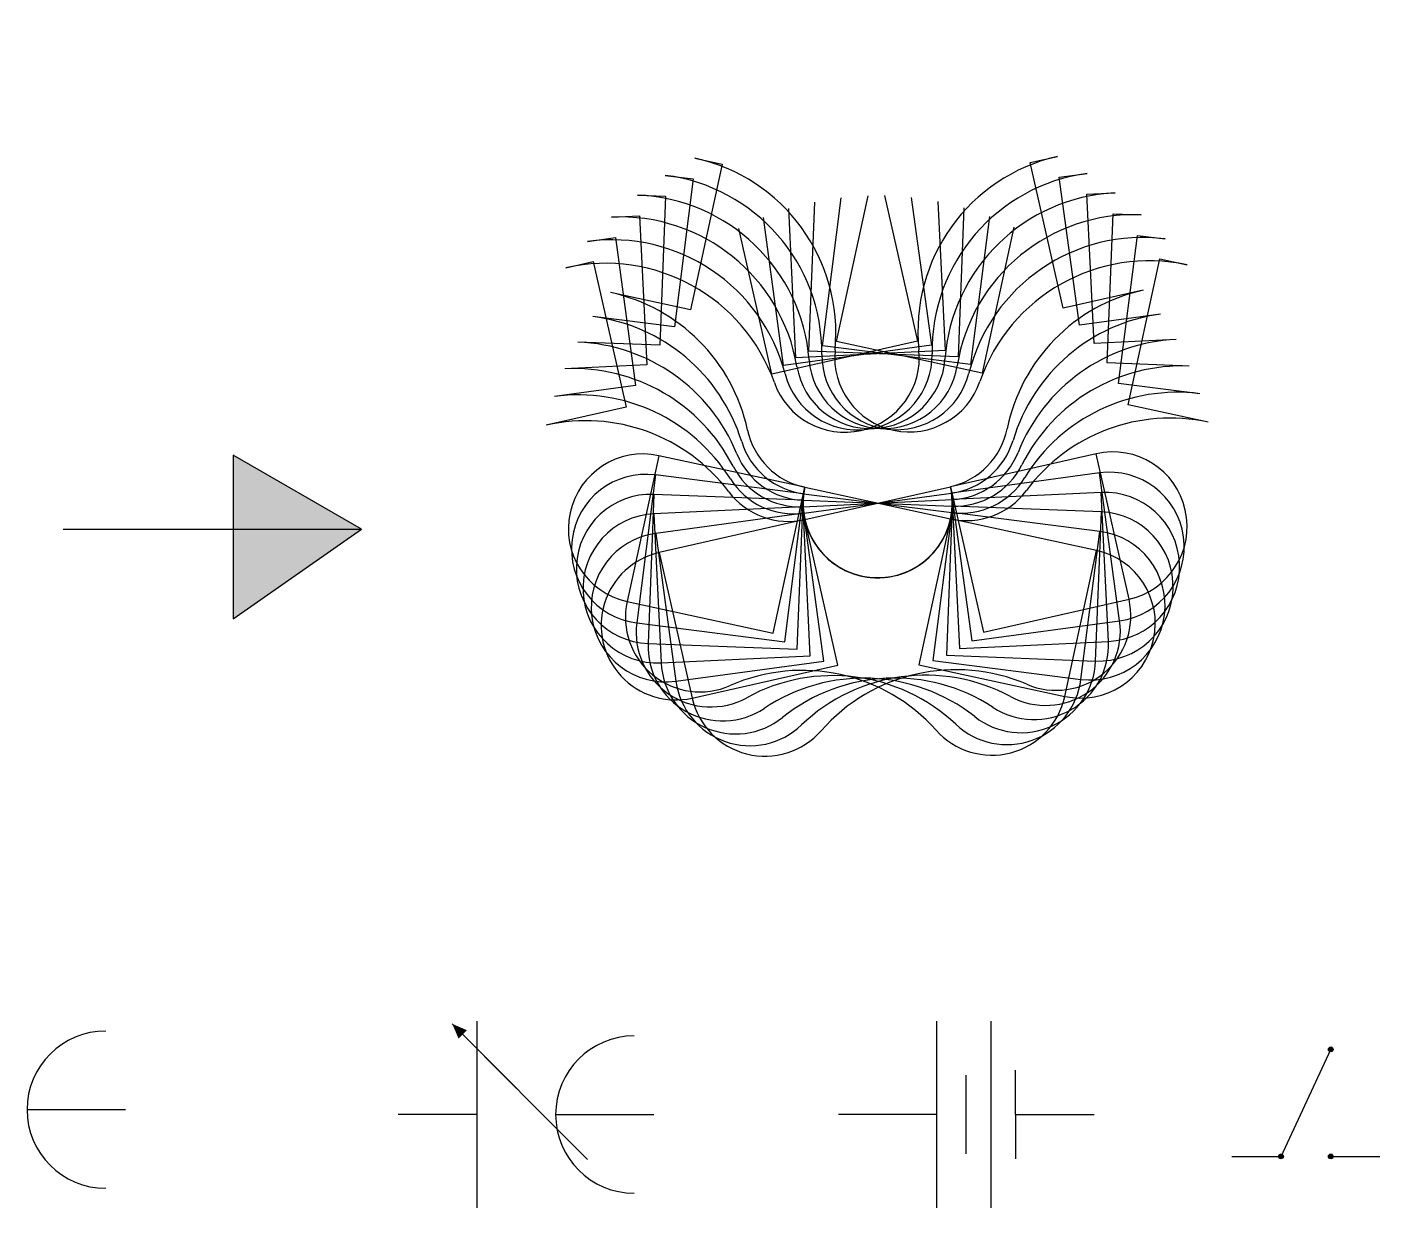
# Model space of a CAD drawing. Header units: inches. Extents: x 0 to 93838, y -1 to 60645.
# Drawn here: x 2820 to 3331, y 1466 to 1912 of the extents above; entities that cross this region are included whole.
import ezdxf

# ---------------------------------------------------------------- set-up
doc = ezdxf.new("R2010")
doc.units = ezdxf.units.IN
doc.header["$MEASUREMENT"] = 0

# ---------------------------------------------------------------- blocks, each defined once
blk = doc.blocks.new('*U1361')
for p, q in [((-28.17, 70.43), (-84.52, 70.43)), ((-84.52, 70.43), (-84.52, 14.09)), ((-28.17, 14.09), (-28.17, 70.43)), ((84.52, 70.43), (28.17, 70.43)), ((28.17, 70.43), (28.17, 14.09)), ((84.52, 14.09), (84.52, 70.43)), ((-84.52, 14.09), (-28.17, 14.09)), ((28.17, 14.09), (-28.17, 14.09)), ((28.17, 14.09), (84.52, 14.09)), ((-115.47, -42.26), (-84.52, -42.26)), ((-84.52, -42.26), (-84.52, -98.61)), ((-28.17, -42.26), (28.17, -42.26)), ((-28.17, -42.26), (-28.17, -42.26)), ((-28.17, -98.61), (-28.17, -42.26)), ((28.17, -42.26), (28.17, -98.61)), ((84.52, -98.61), (84.52, -42.26)), ((84.52, -42.26), (115.47, -42.26)), ((-84.52, -98.61), (-95.12, -98.61)), ((95.12, -98.61), (84.52, -98.61))]:
    blk.add_line(p, q)
for centre, radius, start, end in [((-56.35, 70.43), 28.17, 53.9681, 180), ((56.35, 70.43), 28.17, 0, 126.0319), ((0, 147.9), 67.62, 233.9681, 306.0319), ((-84.52, 42.26), 28.17, 90, 270), ((84.52, 42.26), 28.17, 270, 90), ((0, 14.09), 28.17, 0, 180), ((-28.17, -14.09), 28.17, 90, 155.6843), ((28.17, -14.09), 28.17, 24.3157, 90), ((-115.47, 25.36), 67.62, 270, 335.6843), ((115.47, 25.36), 67.62, 204.3157, 270), ((0, -42.26), 28.17, 6.7563, 173.2437), ((-95.12, -30.99), 67.62, 270, 353.2437), ((95.12, -30.99), 67.62, 186.7563, 270)]:
    blk.add_arc(centre, radius, start, end)
blk = doc.blocks.new('*U1271')
at = {"color": 0, "linetype": 'ByBlock', "lineweight": -2, "transparency": 16777216}
for p, rotation in [((1327.67, 340.45), 24.99999999999999), ((1326.54, 339.98), 19.99999999999995), ((1325.36, 339.61), 14.99999999999994), ((1324.16, 339.35), 9.999999999999977), ((1322.94, 339.19), 4.999999999999918)]:
    blk.add_blockref('*U1361', p, dxfattribs=dict(at, rotation=rotation))
blk.add_blockref('*U1361', (1321.72, 339.13), dxfattribs=at)

msp = doc.modelspace()

# ---------------------------------------------------------------- hatches: boundary and pattern name
at = {"true_color": 0xcd2027}
h = msp.add_hatch(color=242, dxfattribs=at)
h.dxf.hatch_style = 1
h.paths.add_polyline_path([(2946.21007, 1722.27302), (2897.76275, 1750.24409), (2897.76275, 1688.465)])
h = msp.add_hatch(color=256)
h.dxf.hatch_style = 1
h.paths.add_polyline_path([(3311.08921, 1525.84256, 1), (3312.91756, 1525.84256, 1)])
h = msp.add_hatch(color=256)
h.dxf.hatch_style = 1
h.paths.add_polyline_path([(3293.62115, 1486.27165, 0.54814605), (3292.32184, 1485.44256), (3293.23601, 1485.44256)])
h.paths.add_polyline_path([(3294.15018, 1485.44256, 0.291867779), (3293.62115, 1486.27165), (3293.23601, 1485.44256), (3292.32184, 1485.44256, 1)])
h = msp.add_hatch(color=256)
h.dxf.hatch_style = 1
h.paths.add_polyline_path([(3311.08921, 1485.44256, 1), (3312.91756, 1485.44256, 1)])

# ---------------------------------------------------------------- linework, layer by layer
for p, q in [((2946.21007, 1722.27302), (2897.76275, 1750.24409)), ((2897.76275, 1750.24409), (2897.76275, 1688.465)), ((2833.51668, 1722.27302), (2946.21007, 1722.27302)), ((2897.76275, 1688.465), (2946.21007, 1722.27302)), ((3031.47252, 1484.20309), (2980.39745, 1535.49883)), ((2989.74285, 1536.4991), (2989.74285, 1465.96743)), ((3163.30925, 1465.96745), (3163.30925, 1536.49912)), ((3163.30925, 1465.96745), (3163.30925, 1536.49912)), ((3183.72635, 1536.49914), (3183.72635, 1465.96747)), ((3293.23601, 1485.44256), (3312.00339, 1525.84256)), ((3193.0068, 1501.23328), (3193.0068, 1517.93815)), ((3174.44583, 1486.38451), (3174.44583, 1516.08206)), ((3174.44583, 1486.38451), (3174.44583, 1516.08206)), ((3174.44583, 1486.38451), (3174.44583, 1516.08206)), ((3174.44583, 1486.38451), (3174.44583, 1516.08206)), ((2819.93137, 1503.08936), (2849.62891, 1503.08936)), ((2819.93137, 1503.08936), (2857.0533, 1503.08936)), ((2989.74285, 1501.23327), (2960.0453, 1501.23327)), ((3019.4404, 1501.23327), (3049.13794, 1501.23327)), ((3019.4404, 1501.23327), (3056.56233, 1501.23327)), ((3163.30925, 1501.23328), (3126.18732, 1501.23328)), ((3163.30925, 1501.23328), (3126.18732, 1501.23328)), ((3193.0068, 1501.23328), (3222.70435, 1501.23328)), ((3193.0068, 1501.23328), (3222.70435, 1501.23328)), ((3193.0068, 1501.23328), (3193.0068, 1484.52841)), ((3274.67504, 1485.44256), (3293.23601, 1485.44256)), ((3312.00339, 1485.44256), (3330.56435, 1485.44256))]:
    msp.add_line(p, q)
msp.add_lwpolyline([(2980.39745, 1535.49883), (3004.7951, 1510.99577), (3004.7951, 1510.99577)])
for centre in [(3312.00339, 1525.84256), (3293.23601, 1485.44256), (3312.00339, 1485.44256)]:
    msp.add_circle(centre, 0.91417)
for centre in [(2849.62891, 1503.08936), (3049.13794, 1501.23327)]:
    msp.add_arc(centre, 29.69755, 90, 270)
msp.add_solid([(2985.93789, 1533.09115), (2980.39745, 1535.49883), (2982.79197, 1529.93728)])

# ---------------------------------------------------------------- block references
at = {"rotation": 167.7559567807185}
msp.add_blockref('*U1271', (4507.54099, 1797.00307), dxfattribs=at)

doc.saveas('drawing.dxf')
